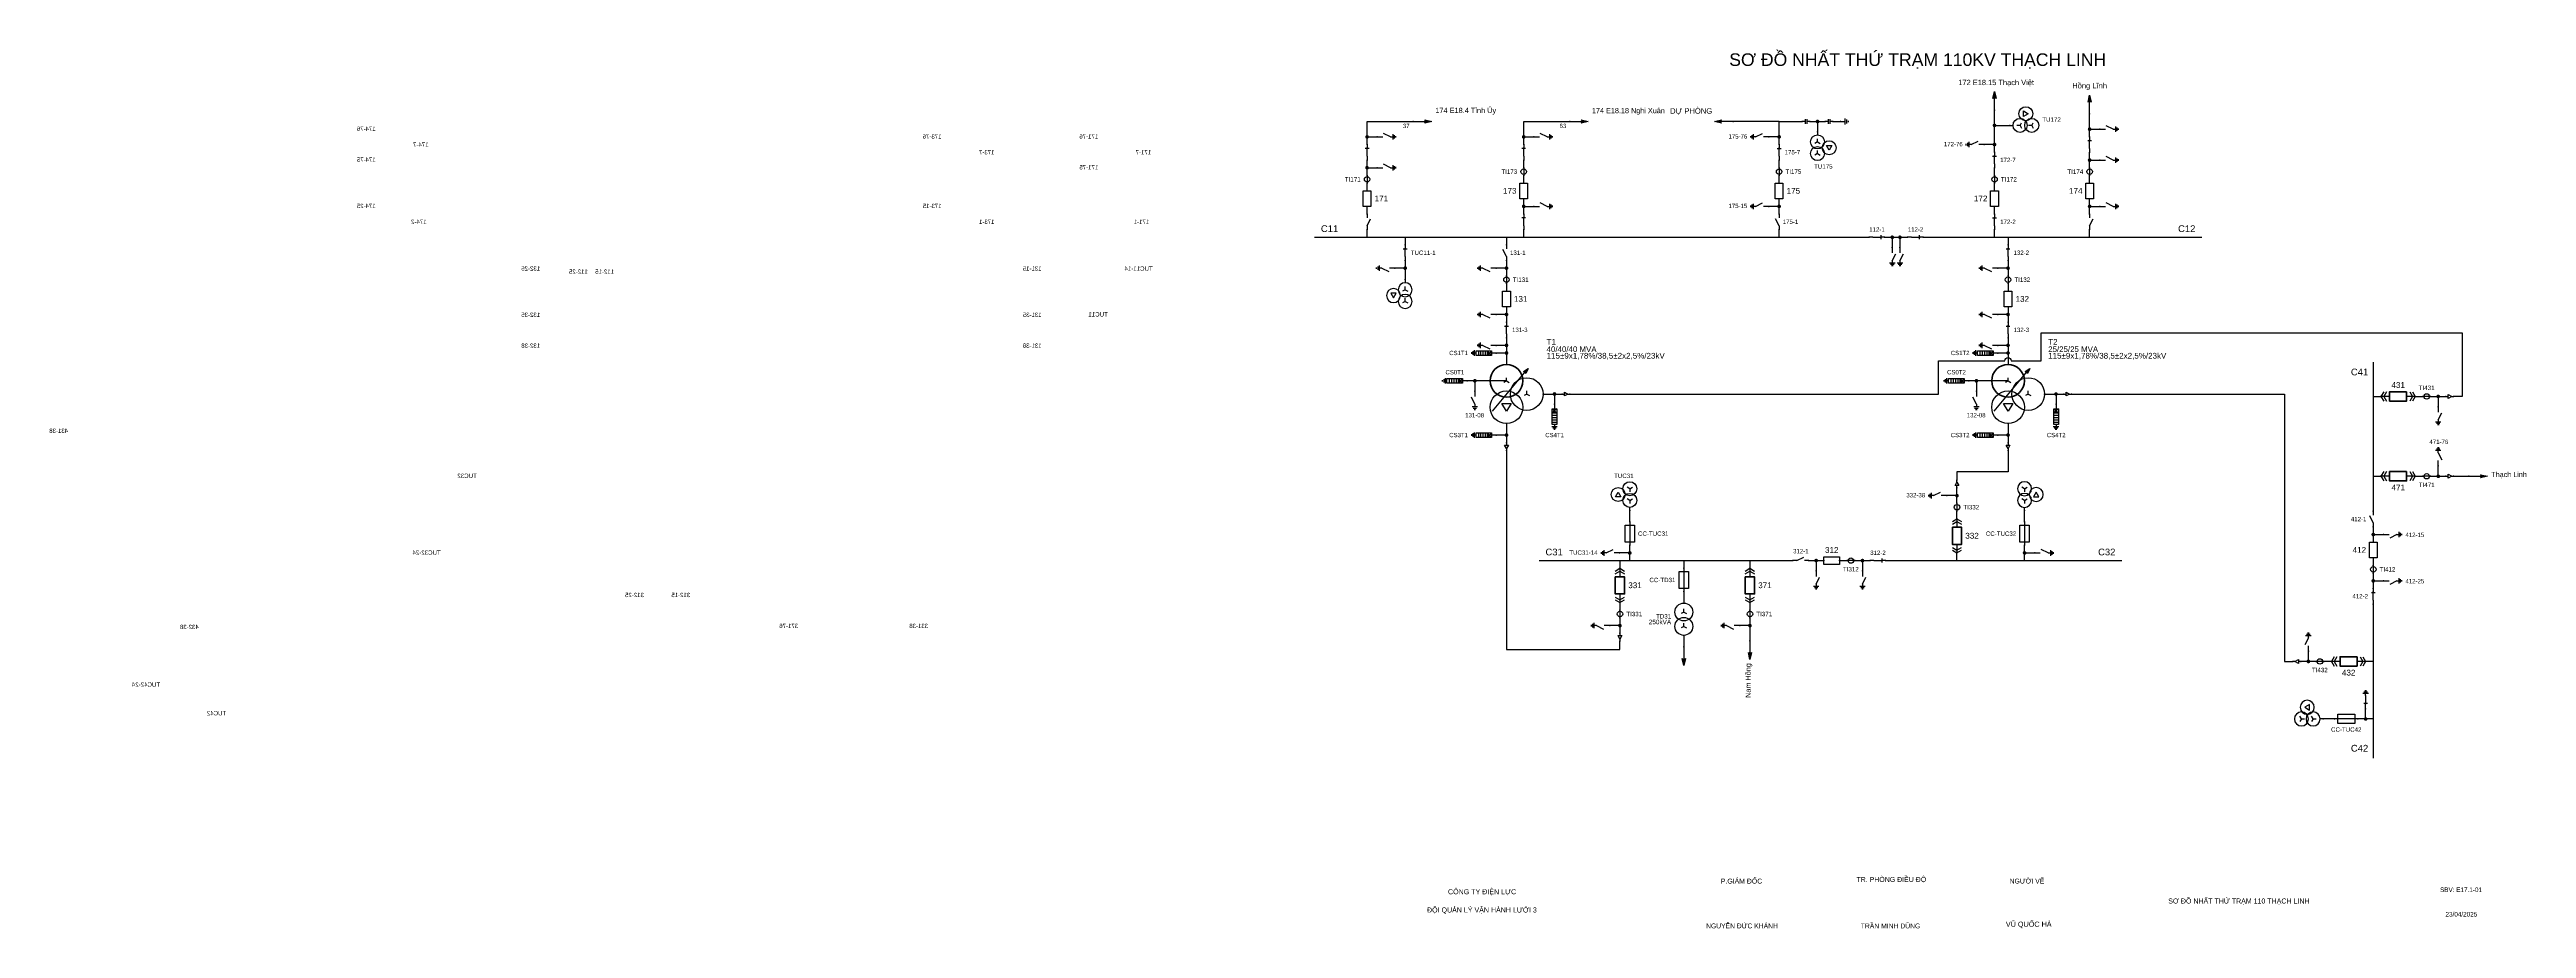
# Model space of a CAD drawing. Header units: millimetres. Extents: x -386 to 411, y 7 to 290.
import ezdxf

# ---------------------------------------------------------------- set-up
doc = ezdxf.new("R2010")
doc.units = ezdxf.units.MM
for name, color, linetype, lineweight in [('BUSBAR_110KV', 1, 'Continuous', 50), ('BUSBAR_22KV', 5, 'Continuous', 50), ('BUSBAR_35KV', 30, 'Continuous', 50), ('GROUND', 3, 'Continuous', 25), ('HV_110KV', 1, 'Continuous', 25), ('MV_22KV', 5, 'Continuous', 25), ('MV_35KV', 30, 'Continuous', 25), ('SLD_OTHER', 7, 'Continuous', 25)]:
    doc.layers.add(name, color=color, linetype=linetype, lineweight=lineweight)
doc.layers.add('SYM_PORTS', color=8, linetype='Continuous', plot=False)
doc.layers.add('TEXT', color=7, linetype='Continuous')
doc.styles.add('SLD_TEXT', font='arial.ttf')

# ---------------------------------------------------------------- blocks, each defined once
blk = doc.blocks.new('SYM_DISCONNECTOR_OPEN')
at = {"lineweight": 25}
for points in [[(0, -1.25), (-1.125, 1)], [(0, 2.5), (0, 1.25)], [(0, -1.25), (0, -2.5)]]:
    blk.add_lwpolyline(points, dxfattribs=at)
at = {"layer": 'SYM_PORTS'}
for p in [(0, 2.5), (0, -2.5)]:
    blk.add_point(p, dxfattribs=at)
blk.add_attdef('DEVICE_CODE', (1, -0.5), '', height=2)
blk = doc.blocks.new('SYM_CIRCUIT_BREAKER')
at = {"lineweight": 25}
blk.add_lwpolyline([(-1.25, 2.5), (1.25, 2.5), (1.25, -2.5), (-1.25, -2.5)], close=True, dxfattribs=at)
at = {"layer": 'SYM_PORTS'}
for p in [(0, 2.5), (0, -2.5)]:
    blk.add_point(p, dxfattribs=at)
blk.add_attdef('DEVICE_CODE', (2.25, -0.5), '', height=2)
at = {"flags": 1}
blk.add_attdef('RATING', (2.25, -3.5), '', height=2, dxfattribs=at)
blk = doc.blocks.new('SYM_CURRENT_TRANSFORMER')
at = {"lineweight": 25}
blk.add_lwpolyline([(0, 1.25), (0, -1.25)], dxfattribs=at)
blk.add_circle((0, 0), 0.875, dxfattribs=at)
at = {"layer": 'SYM_PORTS'}
for p in [(0, 1.25), (0, -1.25)]:
    blk.add_point(p, dxfattribs=at)
blk.add_attdef('DEVICE_CODE', (1.875, -1.75), '', height=2)
at = {"flags": 1}
blk.add_attdef('RATIO', (1.875, -4.75), '', height=2, dxfattribs=at)
blk = doc.blocks.new('SYM_EARTHING_SWITCH_OPEN')
at = {"lineweight": 25}
for points in [[(0, -1.25), (-1.125, 1)], [(0, 3), (0, 1.25)], [(-0.875, -2), (0.875, -2)], [(-0.5625, -2.4375), (0.5625, -2.4375)], [(-0.25, -2.875), (0.25, -2.875)], [(0, -1.25), (0, -2)]]:
    blk.add_lwpolyline(points, dxfattribs=at)
at = {"layer": 'SYM_PORTS'}
blk.add_point((0, 3), dxfattribs=at)
blk.add_attdef('DEVICE_CODE', (1.875, 0), '', height=2)
blk = doc.blocks.new('SYM_DISCONNECTOR_CLOSED')
at = {"lineweight": 25}
for points in [[(-0.625, 1.25), (0.625, 1.25)], [(0, 2.5), (0, 1.25)], [(0, -1.25), (0, 1.5)], [(0, -1.25), (0, -2.5)]]:
    blk.add_lwpolyline(points, dxfattribs=at)
at = {"layer": 'SYM_PORTS'}
for p in [(0, 2.5), (0, -2.5)]:
    blk.add_point(p, dxfattribs=at)
blk.add_attdef('DEVICE_CODE', (1.625, -0.5), '', height=2)
blk = doc.blocks.new('SYM_LINE_FEEDER_ARROW')
blk.add_hatch(color=7).paths.add_polyline_path([(0, -3), (-0.5, -0.75), (0, -1.25), (0.5, -0.75)])
at = {"lineweight": 25}
blk.add_lwpolyline([(0, 3), (0, -1.25)], dxfattribs=at)
blk.add_lwpolyline([(0, -3), (-0.5, -0.75), (0, -1.25), (0.5, -0.75)], close=True, dxfattribs=at)
at = {"layer": 'SYM_PORTS'}
blk.add_point((0, 3), dxfattribs=at)
blk.add_attdef('LINE_NAME', (1.5, 0), '', height=2)
blk = doc.blocks.new('SYM_COUPLING_CAPACITOR')
at = {"lineweight": 25}
for points in [[(-0.75, 0.25), (0.75, 0.25)], [(0, 1.25), (0, 0.25)], [(-0.75, -0.25), (0.75, -0.25)], [(0, -0.25), (0, -1.25)]]:
    blk.add_lwpolyline(points, dxfattribs=at)
at = {"layer": 'SYM_PORTS'}
for p in [(0, 1.25), (0, -1.25)]:
    blk.add_point(p, dxfattribs=at)
blk.add_attdef('DEVICE_CODE', (1.75, -1.75), '', height=2)
blk = doc.blocks.new('SYM_VOLTAGE_TRANSFORMER')
at = {"lineweight": 25}
for points in [[(0, 1.375), (-0.8625, 0.875)], [(0, 4.625), (0, 3.625)], [(0, 1.375), (0, 2.375)], [(0, 1.375), (0.8625, 0.875)], [(0, -2.375), (-0.8625, -2.875)], [(0, -2.375), (0, -1.375)], [(0, -2.375), (0.8625, -2.875)]]:
    blk.add_lwpolyline(points, dxfattribs=at)
blk.add_lwpolyline([(2.875, 0.25), (4.625, 0.25), (3.75, -1.25)], close=True, dxfattribs=at)
for centre in [(0, 1.375), (3.75, -0.5), (0, -2.375)]:
    blk.add_circle(centre, 2.25, dxfattribs=at)
at = {"layer": 'SYM_PORTS'}
blk.add_point((0, 4.625), dxfattribs=at)
blk.add_attdef('DEVICE_CODE', (7, 1.625), '', height=2)
at = {"flags": 1}
blk.add_attdef('RATIO', (7, -1.375), '', height=2, dxfattribs=at)
blk = doc.blocks.new('SYM_GROUND_SYMBOL')
at = {"lineweight": 25}
for points in [[(0, 1.25), (0, -0.25)], [(-1, -0.25), (1, -0.25)], [(-0.625, -0.75), (0.625, -0.75)], [(-0.25, -1.25), (0.25, -1.25)]]:
    blk.add_lwpolyline(points, dxfattribs=at)
at = {"layer": 'SYM_PORTS'}
blk.add_point((0, 1.25), dxfattribs=at)
blk = doc.blocks.new('SYM_SURGE_ARRESTER')
at = {"lineweight": 25}
for points in [[(-0.75, 2.5), (0.75, 2.5), (0.75, 1.25), (-0.75, 1.25)], [(-0.75, 1.25), (0.75, 1.25), (0.75, -2.5), (-0.75, -2.5)]]:
    blk.add_lwpolyline(points, close=True, dxfattribs=at)
for points in [[(-0.75, 2.5), (0.75, 1.25)], [(0.75, 2.5), (-0.75, 1.25)], [(-0.75, 0.5), (0.75, 0.5)], [(0, 4), (0, 2.5)], [(-0.875, -3.125), (0.875, -3.125)], [(-0.75, -0.25), (0.75, -0.25)], [(-0.75, -1), (0.75, -1)], [(-0.75, -1.75), (0.75, -1.75)], [(-0.5625, -3.5625), (0.5625, -3.5625)], [(-0.25, -4), (0.25, -4)], [(0, -2.5), (0, -3.125)]]:
    blk.add_lwpolyline(points, dxfattribs=at)
at = {"layer": 'SYM_PORTS'}
blk.add_point((0, 4), dxfattribs=at)
blk.add_attdef('DEVICE_CODE', (1.875, 1), '', height=2)
blk = doc.blocks.new('SYM_TRANSFORMER_3W')
blk.add_hatch(color=7).paths.add_polyline_path([(3.75, 8.25), (3.0125, 6.575), (2.2375, 7.225)])
at = {"lineweight": 25}
for points in [[(3.75, 8.25), (3.0125, 6.575), (2.2375, 7.225)], [(-4.75, -3), (-1.75, -3), (-3.25, -5.5)]]:
    blk.add_lwpolyline(points, close=True, dxfattribs=at)
for points in [[(-3.25, 4.25), (-8.5, 4.25)], [(-7.75, -5.5), (3.0125, 7.35)], [(-3.25, 4.25), (-4.1125, 3.75)], [(-3.25, 4.25), (-3.25, 5.25)], [(-3.25, 4.25), (-2.3875, 3.75)], [(3.25, 0), (2.3875, -0.5)], [(3.25, 0), (3.25, 1)], [(3.25, 0), (4.1125, -0.5)]]:
    blk.add_lwpolyline(points, dxfattribs=at)
at = {"lineweight": 50}
blk.add_circle((-3.25, 4.25), 5.25, dxfattribs=at)
at = {"lineweight": 25}
for centre in [(-3.25, -4.25), (3.25, 0)]:
    blk.add_circle(centre, 5.25, dxfattribs=at)
at = {"layer": 'SYM_PORTS'}
for p in [(-3.25, 9.5), (-8.5, 4.25), (8.5, 0), (-3.25, -9.5)]:
    blk.add_point(p, dxfattribs=at)
blk.add_attdef('DEVICE_CODE', (9.5, 6.5), '', height=2)
at = {"flags": 1}
for tag, p in [('VOLTAGE_RATIO', (9.5, 0.5)), ('POWER', (9.5, 3.5))]:
    blk.add_attdef(tag, p, '', height=2, dxfattribs=at)
blk = doc.blocks.new('SYM_CABLE_TERMINATION')
at = {"lineweight": 25}
blk.add_lwpolyline([(-0.625, 0.5), (0.625, 0.5), (0, -0.625)], close=True, dxfattribs=at)
for points in [[(0, 1.25), (0, 0.5)], [(0, -0.625), (0, -1.25)]]:
    blk.add_lwpolyline(points, dxfattribs=at)
at = {"layer": 'SYM_PORTS'}
for p in [(0, 1.25), (0, -1.25)]:
    blk.add_point(p, dxfattribs=at)
blk = doc.blocks.new('SYM_DRAWOUT_BREAKER')
at = {"lineweight": 25}
for points in [[(-1.5, 4.625), (0, 5.5), (1.5, 4.625)], [(-1.5, 3.75), (0, 4.625), (1.5, 3.75)], [(0, 5.5), (0, 2.75)], [(-1.5, -3.75), (0, -4.625), (1.5, -3.75)], [(-1.5, -4.625), (0, -5.5), (1.5, -4.625)], [(0, -2.75), (0, -5.5)]]:
    blk.add_lwpolyline(points, dxfattribs=at)
at = {"lineweight": 35}
blk.add_lwpolyline([(-1.5, 2.75), (1.5, 2.75), (1.5, -2.75), (-1.5, -2.75)], close=True, dxfattribs=at)
at = {"layer": 'SYM_PORTS'}
for p in [(0, 5.5), (0, -5.5)]:
    blk.add_point(p, dxfattribs=at)
blk.add_attdef('DEVICE_CODE', (2.5, 2.5), '', height=2)
at = {"flags": 1}
blk.add_attdef('RATING', (2.5, -0.5), '', height=2, dxfattribs=at)
blk = doc.blocks.new('SYM_EARTHING_SWITCH_CLOSED')
at = {"lineweight": 25}
for points in [[(-0.625, 1.25), (0.625, 1.25)], [(0, 3), (0, 1.25)], [(0, -1.25), (0, 1.5)], [(-0.875, -2), (0.875, -2)], [(-0.5625, -2.4375), (0.5625, -2.4375)], [(-0.25, -2.875), (0.25, -2.875)], [(0, -1.25), (0, -2)]]:
    blk.add_lwpolyline(points, dxfattribs=at)
at = {"layer": 'SYM_PORTS'}
blk.add_point((0, 3), dxfattribs=at)
blk.add_attdef('DEVICE_CODE', (1.875, 0), '', height=2)
blk = doc.blocks.new('SYM_FUSE_DISCONNECTOR')
at = {"lineweight": 25}
blk.add_lwpolyline([(-1.5, 2.75), (1.5, 2.75), (1.5, -2.75), (-1.5, -2.75)], close=True, dxfattribs=at)
blk.add_lwpolyline([(0, 3.75), (0, -3.75)], dxfattribs=at)
at = {"layer": 'SYM_PORTS'}
for p in [(0, 3.75), (0, -3.75)]:
    blk.add_point(p, dxfattribs=at)
blk.add_attdef('DEVICE_CODE', (2.5, 0.75), '', height=2)
at = {"flags": 1}
blk.add_attdef('RATING', (2.5, -2.25), '', height=2, dxfattribs=at)
blk = doc.blocks.new('SYM_TRANSFORMER_2W')
at = {"lineweight": 25}
for points in [[(0, 2.3125), (-0.8625, 1.8125)], [(0, 2.3125), (0, 3.3125)], [(0, 2.3125), (0.8625, 1.8125)], [(0, -2.3125), (-0.8625, -2.8125)], [(0, -2.3125), (0, -1.3125)], [(0, -2.3125), (0.8625, -2.8125)]]:
    blk.add_lwpolyline(points, dxfattribs=at)
for centre in [(0, 2.3125), (0, -2.3125)]:
    blk.add_circle(centre, 2.875, dxfattribs=at)
at = {"layer": 'SYM_PORTS'}
for p in [(0, 5.1875), (0, -5.1875)]:
    blk.add_point(p, dxfattribs=at)
blk.add_attdef('DEVICE_CODE', (3.875, 2.1875), '', height=2)
at = {"flags": 1}
for tag, p in [('POWER', (3.875, -0.8125)), ('VOLTAGE_RATIO', (3.875, -3.8125))]:
    blk.add_attdef(tag, p, '', height=2, dxfattribs=at)

msp = doc.modelspace()

# ---------------------------------------------------------------- hatches: boundary and pattern name
at = {"layer": 'HV_110KV'}
h = msp.add_hatch(color=7, dxfattribs=at)
edge = h.paths.add_edge_path()
edge.add_arc((183.03, 266.92), 0.6, 0, 360)
h = msp.add_hatch(color=7, dxfattribs=at)
edge = h.paths.add_edge_path()
edge.add_arc((239.97, 265.69), 0.6, 0, 360)
h = msp.add_hatch(color=7, dxfattribs=at)
edge = h.paths.add_edge_path()
edge.add_arc((270.58, 264.46), 0.6, 0, 360)
h = msp.add_hatch(color=7, dxfattribs=at)
edge = h.paths.add_edge_path()
edge.add_arc((38.08, 261.99), 0.6, 0, 360)
h = msp.add_hatch(color=7, dxfattribs=at)
edge = h.paths.add_edge_path()
edge.add_arc((88.48, 261.99), 0.6, 0, 360)
h = msp.add_hatch(color=7, dxfattribs=at)
edge = h.paths.add_edge_path()
edge.add_arc((170.66, 261.99), 0.6, 0, 360)
h = msp.add_hatch(color=7, dxfattribs=at)
edge = h.paths.add_edge_path()
edge.add_arc((239.97, 259.52), 0.6, 0, 360)
h = msp.add_hatch(color=7, dxfattribs=at)
edge = h.paths.add_edge_path()
edge.add_arc((270.58, 254.52), 0.6, 0, 360)
h = msp.add_hatch(color=7, dxfattribs=at)
edge = h.paths.add_edge_path()
edge.add_arc((38.08, 252.06), 0.6, 0, 360)
h = msp.add_hatch(color=7, dxfattribs=at)
edge = h.paths.add_edge_path()
edge.add_arc((88.48, 239.63), 0.6, 0, 360)
h = msp.add_hatch(color=7, dxfattribs=at)
edge = h.paths.add_edge_path()
edge.add_arc((170.66, 239.63), 0.6, 0, 360)
h = msp.add_hatch(color=7, dxfattribs=at)
edge = h.paths.add_edge_path()
edge.add_arc((270.58, 239.63), 0.6, 0, 360)
h = msp.add_hatch(color=7, dxfattribs=at)
edge = h.paths.add_edge_path()
edge.add_arc((207.08, 229.7), 0.6, 0, 360)
h = msp.add_hatch(color=7, dxfattribs=at)
edge = h.paths.add_edge_path()
edge.add_arc((209.55, 229.7), 0.6, 0, 360)
h = msp.add_hatch(color=7, dxfattribs=at)
edge = h.paths.add_edge_path()
edge.add_arc((50.35, 219.77), 0.6, 0, 360)
h = msp.add_hatch(color=7, dxfattribs=at)
edge = h.paths.add_edge_path()
edge.add_arc((82.94, 219.77), 0.6, 0, 360)
h = msp.add_hatch(color=7, dxfattribs=at)
edge = h.paths.add_edge_path()
edge.add_arc((244.32, 219.77), 0.6, 0, 360)
h = msp.add_hatch(color=7, dxfattribs=at)
edge = h.paths.add_edge_path()
edge.add_arc((82.94, 204.87), 0.6, 0, 360)
h = msp.add_hatch(color=7, dxfattribs=at)
edge = h.paths.add_edge_path()
edge.add_arc((244.32, 204.87), 0.6, 0, 360)
h = msp.add_hatch(color=7, dxfattribs=at)
edge = h.paths.add_edge_path()
edge.add_arc((82.94, 194.94), 0.6, 0, 360)
h = msp.add_hatch(color=7, dxfattribs=at)
edge = h.paths.add_edge_path()
edge.add_arc((82.94, 192.47), 0.6, 0, 360)
h = msp.add_hatch(color=7, dxfattribs=at)
edge = h.paths.add_edge_path()
edge.add_arc((244.32, 194.94), 0.6, 0, 360)
h = msp.add_hatch(color=7, dxfattribs=at)
edge = h.paths.add_edge_path()
edge.add_arc((244.32, 192.47), 0.6, 0, 360)
h = msp.add_hatch(color=7, dxfattribs=at)
edge = h.paths.add_edge_path()
edge.add_arc((72.76, 183.53), 0.6, 0, 360)
h = msp.add_hatch(color=7, dxfattribs=at)
edge = h.paths.add_edge_path()
edge.add_arc((234.14, 183.53), 0.6, 0, 360)
at = {"layer": 'MV_22KV'}
h = msp.add_hatch(color=7, dxfattribs=at)
edge = h.paths.add_edge_path()
edge.add_arc((98.39, 179.28), 0.6, 0, 360)
h = msp.add_hatch(color=7, dxfattribs=at)
edge = h.paths.add_edge_path()
edge.add_arc((259.77, 179.28), 0.6, 0, 360)
h = msp.add_hatch(color=7, dxfattribs=at)
edge = h.paths.add_edge_path()
edge.add_arc((382.75, 178.51), 0.6, 0, 360)
h = msp.add_hatch(color=7, dxfattribs=at)
edge = h.paths.add_edge_path()
edge.add_arc((382.75, 152.83), 0.6, 0, 360)
h = msp.add_hatch(color=7, dxfattribs=at)
edge = h.paths.add_edge_path()
edge.add_arc((361.85, 134.09), 0.6, 0, 360)
h = msp.add_hatch(color=7, dxfattribs=at)
edge = h.paths.add_edge_path()
edge.add_arc((361.85, 119.19), 0.6, 0, 360)
h = msp.add_hatch(color=7, dxfattribs=at)
edge = h.paths.add_edge_path()
edge.add_arc((340.96, 93.27), 0.6, 0, 360)
h = msp.add_hatch(color=7, dxfattribs=at)
edge = h.paths.add_edge_path()
edge.add_arc((359.39, 74.76), 0.6, 0, 360)
at = {"layer": 'MV_35KV'}
h = msp.add_hatch(color=7, dxfattribs=at)
edge = h.paths.add_edge_path()
edge.add_arc((82.94, 166.08), 0.6, 0, 360)
h = msp.add_hatch(color=7, dxfattribs=at)
edge = h.paths.add_edge_path()
edge.add_arc((244.32, 166.08), 0.6, 0, 360)
h = msp.add_hatch(color=7, dxfattribs=at)
edge = h.paths.add_edge_path()
edge.add_arc((227.9, 146.59), 0.6, 0, 360)
h = msp.add_hatch(color=7, dxfattribs=at)
edge = h.paths.add_edge_path()
edge.add_arc((122.61, 128.16), 0.6, 0, 360)
h = msp.add_hatch(color=7, dxfattribs=at)
edge = h.paths.add_edge_path()
edge.add_arc((249.65, 128.16), 0.6, 0, 360)
h = msp.add_hatch(color=7, dxfattribs=at)
edge = h.paths.add_edge_path()
edge.add_arc((182.58, 125.7), 0.6, 0, 360)
h = msp.add_hatch(color=7, dxfattribs=at)
edge = h.paths.add_edge_path()
edge.add_arc((197.48, 125.7), 0.6, 0, 360)
h = msp.add_hatch(color=7, dxfattribs=at)
edge = h.paths.add_edge_path()
edge.add_arc((119.45, 104.8), 0.6, 0, 360)
h = msp.add_hatch(color=7, dxfattribs=at)
edge = h.paths.add_edge_path()
edge.add_arc((161.28, 104.8), 0.6, 0, 360)

# ---------------------------------------------------------------- linework, layer by layer
at = {"layer": 'BUSBAR_110KV', "const_width": 0.457}
for points in [[(21.13, 229.7), (197.15, 229.7)], [(219.48, 229.7), (306.71, 229.7)]]:
    msp.add_lwpolyline(points, dxfattribs=at)
at = {"layer": 'BUSBAR_22KV', "const_width": 0.457}
for points in [[(361.85, 189.56), (361.85, 144.02)], [(361.85, 109.26), (361.85, 62.1)]]:
    msp.add_lwpolyline(points, dxfattribs=at)
at = {"layer": 'BUSBAR_35KV', "const_width": 0.457}
for points in [[(93.38, 125.7), (172.65, 125.7)], [(207.41, 125.7), (280.97, 125.7)]]:
    msp.add_lwpolyline(points, dxfattribs=at)
at = {"layer": 'GROUND'}
msp.add_lwpolyline([(187.99, 266.92), (190.46, 266.92)], dxfattribs=at)
at = {"layer": 'HV_110KV'}
for points in [[(38.08, 261.99), (38.08, 266.92), (52.87, 266.92)], [(88.48, 261.99), (88.48, 266.92), (103.27, 266.92)], [(170.66, 266.92), (155.87, 266.92)], [(170.66, 261.99), (170.66, 266.92)], [(170.66, 266.92), (178.06, 266.92)], [(180.56, 266.92), (183.03, 266.92)], [(183.03, 266.92), (183.03, 263.62)], [(183.03, 266.92), (185.49, 266.92)], [(239.97, 265.69), (239.97, 270.62)], [(239.97, 259.52), (239.97, 265.69)], [(239.97, 265.69), (244.93, 265.69)], [(270.58, 264.46), (270.58, 269.39)], [(270.58, 261.99), (270.58, 264.46)], [(270.58, 264.46), (273.88, 264.46)], [(38.08, 259.52), (38.08, 261.99)], [(38.08, 261.99), (41.38, 261.99)], [(88.48, 259.52), (88.48, 261.99)], [(88.48, 261.99), (91.79, 261.99)], [(170.66, 261.99), (167.36, 261.99)], [(170.66, 259.52), (170.66, 261.99)], [(239.97, 259.52), (236.67, 259.52)], [(239.97, 257.06), (239.97, 259.52)], [(270.58, 254.52), (270.58, 256.99)], [(38.08, 252.06), (38.08, 254.52)], [(38.08, 249.59), (38.08, 252.06)], [(38.08, 252.06), (41.38, 252.06)], [(38.08, 244.63), (38.08, 247.09)], [(88.48, 252.06), (88.48, 254.52)], [(88.48, 247.09), (88.48, 249.56)], [(170.66, 252.06), (170.66, 254.52)], [(170.66, 247.09), (170.66, 249.56)], [(239.97, 249.59), (239.97, 252.06)], [(239.97, 244.63), (239.97, 247.09)], [(270.58, 252.06), (270.58, 254.52)], [(270.58, 254.52), (273.88, 254.52)], [(270.58, 247.09), (270.58, 249.56)], [(38.08, 237.16), (38.08, 239.63)], [(88.48, 239.63), (88.48, 242.09)], [(88.48, 237.16), (88.48, 239.63)], [(88.48, 239.63), (91.79, 239.63)], [(170.66, 239.63), (167.36, 239.63)], [(170.66, 239.63), (170.66, 242.09)], [(170.66, 237.16), (170.66, 239.63)], [(239.97, 237.16), (239.97, 239.63)], [(270.58, 239.63), (270.58, 242.09)], [(270.58, 237.16), (270.58, 239.63)], [(270.58, 239.63), (273.88, 239.63)], [(38.08, 229.7), (38.08, 232.16)], [(88.48, 229.7), (88.48, 232.16)], [(170.66, 229.7), (170.66, 232.16)], [(239.97, 229.7), (239.97, 232.16)], [(270.58, 229.7), (270.58, 232.16)], [(50.35, 229.7), (50.35, 227.23)], [(82.94, 229.7), (82.94, 227.23)], [(197.15, 229.7), (199.62, 229.7)], [(204.62, 229.7), (207.08, 229.7)], [(207.08, 229.7), (207.08, 226.39)], [(207.08, 229.7), (209.55, 229.7)], [(209.55, 229.7), (209.55, 226.39)], [(209.55, 229.7), (212.01, 229.7)], [(217.01, 229.7), (219.48, 229.7)], [(244.32, 229.7), (244.32, 227.23)], [(50.35, 219.77), (47.04, 219.77)], [(50.35, 222.23), (50.35, 219.77)], [(50.35, 219.77), (50.35, 216.07)], [(82.94, 219.77), (79.63, 219.77)], [(82.94, 222.23), (82.94, 219.77)], [(82.94, 219.77), (82.94, 217.3)], [(244.32, 219.77), (241.02, 219.77)], [(244.32, 222.23), (244.32, 219.77)], [(244.32, 219.77), (244.32, 217.3)], [(82.94, 214.8), (82.94, 212.34)], [(82.94, 207.34), (82.94, 204.87)], [(244.32, 214.8), (244.32, 212.34)], [(244.32, 207.34), (244.32, 204.87)], [(82.94, 204.87), (79.63, 204.87)], [(82.94, 204.87), (82.94, 202.4)], [(244.32, 204.87), (241.02, 204.87)], [(244.32, 204.87), (244.32, 202.4)], [(82.94, 194.94), (79.63, 194.94)], [(82.94, 192.47), (79.63, 192.47)], [(82.94, 197.4), (82.94, 194.94)], [(82.94, 194.94), (82.94, 192.47)], [(82.94, 192.47), (82.94, 188.78)], [(244.32, 194.94), (241.02, 194.94)], [(244.32, 192.47), (241.02, 192.47)], [(244.32, 197.4), (244.32, 194.94)], [(244.32, 194.94), (244.32, 192.47)], [(244.32, 192.47), (244.32, 188.78)], [(72.76, 183.53), (70.29, 183.53)], [(77.69, 183.53), (72.76, 183.53)], [(72.76, 183.53), (72.76, 180.22)], [(234.14, 183.53), (231.67, 183.53)], [(239.07, 183.53), (234.14, 183.53)], [(234.14, 183.53), (234.14, 180.22)]]:
    msp.add_lwpolyline(points, dxfattribs=at)
at = {"layer": 'MV_22KV'}
msp.add_lwpolyline([(103.35, 179.28), (106.05, 179.28), (222, 179.28), (222, 189.98), (243.32, 189.98, -1), (245.32, 189.98), (255, 189.98), (255, 198.98), (390.41, 198.98), (390.41, 178.51), (387.71, 178.51)], format="xyb", dxfattribs=at)
for points in [[(94.69, 179.28), (98.39, 179.28)], [(98.39, 179.28), (98.39, 175.97)], [(98.39, 179.28), (100.85, 179.28)], [(256.07, 179.28), (259.77, 179.28)], [(259.77, 179.28), (259.77, 175.97)], [(259.77, 179.28), (262.23, 179.28)], [(264.73, 179.28), (267.43, 179.28), (333.29, 179.28), (333.29, 93.27), (335.99, 93.27)], [(361.85, 178.51), (364.32, 178.51)], [(375.32, 178.51), (377.78, 178.51)], [(380.28, 178.51), (382.75, 178.51)], [(382.75, 178.51), (382.75, 175.2)], [(382.75, 178.51), (385.21, 178.51)], [(361.85, 152.83), (364.32, 152.83)], [(375.32, 152.83), (377.78, 152.83)], [(380.28, 152.83), (382.75, 152.83)], [(382.75, 152.83), (382.75, 156.13)], [(382.75, 152.83), (385.21, 152.83)], [(387.71, 152.83), (392.64, 152.83)], [(361.85, 144.02), (361.85, 141.55)], [(361.85, 136.55), (361.85, 134.09)], [(361.85, 134.09), (365.16, 134.09)], [(361.85, 134.09), (361.85, 131.62)], [(361.85, 126.62), (361.85, 124.16)], [(361.85, 121.66), (361.85, 119.19)], [(361.85, 119.19), (365.16, 119.19)], [(361.85, 119.19), (361.85, 116.72)], [(361.85, 111.72), (361.85, 109.26)], [(340.96, 93.27), (340.96, 96.58)], [(340.96, 93.27), (338.49, 93.27)], [(343.42, 93.27), (340.96, 93.27)], [(348.39, 93.27), (345.92, 93.27)], [(361.85, 93.27), (359.39, 93.27)], [(349.42, 74.76), (345.72, 74.76)], [(359.39, 74.76), (356.92, 74.76)], [(359.39, 74.76), (359.39, 78.07)], [(361.85, 74.76), (359.39, 74.76)]]:
    msp.add_lwpolyline(points, dxfattribs=at)
at = {"layer": 'MV_35KV'}
for points in [[(82.94, 169.78), (82.94, 166.08)], [(244.32, 169.78), (244.32, 166.08)], [(82.94, 166.08), (79.63, 166.08)], [(82.94, 166.08), (82.94, 163.61)], [(82.94, 161.11), (82.94, 158.41), (82.94, 97.14), (119.45, 97.14), (119.45, 99.84)], [(244.32, 161.11), (244.32, 158.41), (244.32, 154.26), (227.9, 154.26), (227.9, 151.56)], [(244.32, 166.08), (241.02, 166.08)], [(244.32, 166.08), (244.32, 163.61)], [(227.9, 146.59), (224.6, 146.59)], [(227.9, 146.59), (227.9, 149.06)], [(227.9, 144.13), (227.9, 146.59)], [(122.61, 138.13), (122.61, 141.83)], [(227.9, 139.16), (227.9, 141.63)], [(249.65, 138.13), (249.65, 141.83)], [(122.61, 128.16), (119.3, 128.16)], [(122.61, 128.16), (122.61, 130.63)], [(122.61, 125.7), (122.61, 128.16)], [(227.9, 125.7), (227.9, 128.16)], [(249.65, 128.16), (249.65, 130.63)], [(249.65, 125.7), (249.65, 128.16)], [(249.65, 128.16), (252.95, 128.16)], [(119.45, 125.7), (119.45, 123.23)], [(140, 125.7), (140, 123.23)], [(161.28, 125.7), (161.28, 123.23)], [(172.65, 125.7), (175.11, 125.7)], [(180.11, 125.7), (182.58, 125.7)], [(182.58, 125.7), (182.58, 122.39)], [(182.58, 125.7), (185.04, 125.7)], [(190.04, 125.7), (192.51, 125.7)], [(195.01, 125.7), (197.48, 125.7)], [(197.48, 125.7), (197.48, 122.39)], [(197.48, 125.7), (199.94, 125.7)], [(204.94, 125.7), (207.41, 125.7)], [(119.45, 112.23), (119.45, 109.77)], [(140, 115.73), (140, 112.03)], [(161.28, 112.23), (161.28, 109.77)], [(119.45, 104.8), (116.15, 104.8)], [(119.45, 107.27), (119.45, 104.8)], [(119.45, 104.8), (119.45, 102.34)], [(161.28, 104.8), (157.97, 104.8)], [(161.28, 107.27), (161.28, 104.8)], [(161.28, 104.8), (161.28, 99.87)]]:
    msp.add_lwpolyline(points, dxfattribs=at)
at = {"layer": 'SLD_OTHER'}
msp.add_lwpolyline([(140, 101.66), (140, 97.96)], dxfattribs=at)

# ---------------------------------------------------------------- block references
at = {"layer": 'GROUND'}
for name, p, rotation in [('SYM_COUPLING_CAPACITOR', (186.74, 266.92), 270), ('SYM_GROUND_SYMBOL', (191.71, 266.92), 90)]:
    msp.add_blockref(name, p, dxfattribs=dict(at, rotation=rotation))
at = {"layer": 'HV_110KV'}
for name, p, rotation in [('SYM_LINE_FEEDER_ARROW', (239.97, 273.62), 180), ('SYM_LINE_FEEDER_ARROW', (270.58, 272.39), 180), ('SYM_LINE_FEEDER_ARROW', (55.87, 266.92), 90), ('SYM_LINE_FEEDER_ARROW', (106.27, 266.92), 90), ('SYM_LINE_FEEDER_ARROW', (152.87, 266.92), 270), ('SYM_COUPLING_CAPACITOR', (179.31, 266.92), 270)]:
    msp.add_blockref(name, p, dxfattribs=dict(at, rotation=rotation))
ref = msp.add_blockref('SYM_VOLTAGE_TRANSFORMER', (249.56, 265.69), dxfattribs=dict(at, rotation=90))
ref.add_attrib('DEVICE_CODE', 'TU172', (255.35, 266.86), dxfattribs={"layer": 'TEXT', "height": 1.421, "style": 'SLD_TEXT'})
ref = msp.add_blockref('SYM_EARTHING_SWITCH_OPEN', (276.88, 264.46), dxfattribs=dict(at, xscale=-1, rotation=90))
ref.add_attrib('DEVICE_CODE', '174-76', (280.92, 263.9), dxfattribs={"layer": 'TEXT', "extrusion": (0, 0, -1), "height": 1.395, "style": 'SLD_TEXT'})
ref = msp.add_blockref('SYM_EARTHING_SWITCH_OPEN', (94.79, 261.99), dxfattribs=dict(at, xscale=-1, rotation=90))
ref.add_attrib('DEVICE_CODE', '173-76', (98.83, 261.44), dxfattribs={"layer": 'TEXT', "extrusion": (0, 0, -1), "height": 1.395, "style": 'SLD_TEXT'})
ref = msp.add_blockref('SYM_EARTHING_SWITCH_OPEN', (44.38, 261.99), dxfattribs=dict(at, xscale=-1, rotation=90))
ref.add_attrib('DEVICE_CODE', '171-76', (48.42, 261.44), dxfattribs={"layer": 'TEXT', "extrusion": (0, 0, -1), "height": 1.395, "style": 'SLD_TEXT'})
ref = msp.add_blockref('SYM_EARTHING_SWITCH_OPEN', (164.36, 261.99), dxfattribs=dict(at, rotation=270))
ref.add_attrib('DEVICE_CODE', '175-76', (154.36, 261.44), dxfattribs={"layer": 'TEXT', "height": 1.395, "style": 'SLD_TEXT'})
ref = msp.add_blockref('SYM_VOLTAGE_TRANSFORMER', (183.03, 258.99), dxfattribs=at)
ref.add_attrib('DEVICE_CODE', 'TU175', (181.92, 251.77), dxfattribs={"layer": 'TEXT', "height": 1.421, "style": 'SLD_TEXT'})
ref = msp.add_blockref('SYM_EARTHING_SWITCH_OPEN', (276.88, 254.52), dxfattribs=dict(at, xscale=-1, rotation=90))
ref.add_attrib('DEVICE_CODE', '174-75', (280.92, 253.97), dxfattribs={"layer": 'TEXT', "extrusion": (0, 0, -1), "height": 1.395, "style": 'SLD_TEXT'})
ref = msp.add_blockref('SYM_DISCONNECTOR_CLOSED', (270.58, 259.49), dxfattribs=dict(at, xscale=-1))
ref.add_attrib('DEVICE_CODE', '174-7', (263.88, 258.8), dxfattribs={"layer": 'TEXT', "extrusion": (0, 0, -1), "height": 1.408, "style": 'SLD_TEXT'})
ref = msp.add_blockref('SYM_DISCONNECTOR_CLOSED', (88.48, 257.02), dxfattribs=dict(at, xscale=-1))
ref.add_attrib('DEVICE_CODE', '173-7', (81.79, 256.35), dxfattribs={"layer": 'TEXT', "extrusion": (0, 0, -1), "height": 1.396, "style": 'SLD_TEXT'})
ref = msp.add_blockref('SYM_DISCONNECTOR_CLOSED', (38.08, 257.02), dxfattribs=dict(at, xscale=-1))
ref.add_attrib('DEVICE_CODE', '171-7', (31.38, 256.34), dxfattribs={"layer": 'TEXT', "extrusion": (0, 0, -1), "height": 1.408, "style": 'SLD_TEXT'})
ref = msp.add_blockref('SYM_DISCONNECTOR_CLOSED', (170.66, 257.02), dxfattribs=at)
ref.add_attrib('DEVICE_CODE', '175-7', (172.46, 256.35), dxfattribs={"layer": 'TEXT', "height": 1.396, "style": 'SLD_TEXT'})
ref = msp.add_blockref('SYM_EARTHING_SWITCH_OPEN', (233.67, 259.52), dxfattribs=dict(at, rotation=270))
ref.add_attrib('DEVICE_CODE', '172-76', (223.67, 258.97), dxfattribs={"layer": 'TEXT', "height": 1.395, "style": 'SLD_TEXT'})
ref = msp.add_blockref('SYM_DISCONNECTOR_CLOSED', (239.97, 254.56), dxfattribs=at)
ref.add_attrib('DEVICE_CODE', '172-7', (241.77, 253.87), dxfattribs={"layer": 'TEXT', "height": 1.408, "style": 'SLD_TEXT'})
ref = msp.add_blockref('SYM_EARTHING_SWITCH_OPEN', (44.38, 252.06), dxfattribs=dict(at, xscale=-1, rotation=90))
ref.add_attrib('DEVICE_CODE', '171-75', (48.42, 251.51), dxfattribs={"layer": 'TEXT', "extrusion": (0, 0, -1), "height": 1.395, "style": 'SLD_TEXT'})
ref = msp.add_blockref('SYM_CURRENT_TRANSFORMER', (38.08, 248.34), dxfattribs=at)
ref.add_attrib('DEVICE_CODE', 'TI171', (30.9, 247.62), dxfattribs={"layer": 'TEXT', "height": 1.441, "style": 'SLD_TEXT'})
ref = msp.add_blockref('SYM_CURRENT_TRANSFORMER', (88.48, 250.81), dxfattribs=at)
ref.add_attrib('DEVICE_CODE', 'TI173', (81.3, 250.1), dxfattribs={"layer": 'TEXT', "height": 1.429, "style": 'SLD_TEXT'})
ref = msp.add_blockref('SYM_CIRCUIT_BREAKER', (88.48, 244.59), dxfattribs=at)
ref.add_attrib('DEVICE_CODE', '173', (81.83, 243.7), dxfattribs={"layer": 'TEXT', "height": 1.861, "style": 'SLD_TEXT'})
ref = msp.add_blockref('SYM_CIRCUIT_BREAKER', (170.66, 244.59), dxfattribs=at)
ref.add_attrib('DEVICE_CODE', '175', (173.08, 243.7), dxfattribs={"layer": 'TEXT', "height": 1.861, "style": 'SLD_TEXT'})
ref = msp.add_blockref('SYM_CURRENT_TRANSFORMER', (170.66, 250.81), dxfattribs=at)
ref.add_attrib('DEVICE_CODE', 'TI175', (172.71, 250.1), dxfattribs={"layer": 'TEXT', "height": 1.429, "style": 'SLD_TEXT'})
ref = msp.add_blockref('SYM_CURRENT_TRANSFORMER', (239.97, 248.34), dxfattribs=at)
ref.add_attrib('DEVICE_CODE', 'TI172', (242.02, 247.62), dxfattribs={"layer": 'TEXT', "height": 1.441, "style": 'SLD_TEXT'})
ref = msp.add_blockref('SYM_CURRENT_TRANSFORMER', (270.58, 250.81), dxfattribs=at)
ref.add_attrib('DEVICE_CODE', 'TI174', (263.4, 250.09), dxfattribs={"layer": 'TEXT', "height": 1.441, "style": 'SLD_TEXT'})
ref = msp.add_blockref('SYM_CIRCUIT_BREAKER', (270.58, 244.59), dxfattribs=at)
ref.add_attrib('DEVICE_CODE', '174', (263.93, 243.68), dxfattribs={"layer": 'TEXT', "height": 1.877, "style": 'SLD_TEXT'})
ref = msp.add_blockref('SYM_EARTHING_SWITCH_OPEN', (276.88, 239.63), dxfattribs=dict(at, xscale=-1, rotation=90))
ref.add_attrib('DEVICE_CODE', '174-25', (280.92, 239.08), dxfattribs={"layer": 'TEXT', "extrusion": (0, 0, -1), "height": 1.395, "style": 'SLD_TEXT'})
ref = msp.add_blockref('SYM_EARTHING_SWITCH_OPEN', (94.79, 239.63), dxfattribs=dict(at, xscale=-1, rotation=90))
ref.add_attrib('DEVICE_CODE', '173-15', (98.83, 239.08), dxfattribs={"layer": 'TEXT', "extrusion": (0, 0, -1), "height": 1.395, "style": 'SLD_TEXT'})
ref = msp.add_blockref('SYM_CIRCUIT_BREAKER', (38.08, 242.13), dxfattribs=at)
ref.add_attrib('DEVICE_CODE', '171', (40.49, 241.22), dxfattribs={"layer": 'TEXT', "height": 1.877, "style": 'SLD_TEXT'})
ref = msp.add_blockref('SYM_EARTHING_SWITCH_OPEN', (164.36, 239.63), dxfattribs=dict(at, rotation=270))
ref.add_attrib('DEVICE_CODE', '175-15', (154.36, 239.08), dxfattribs={"layer": 'TEXT', "height": 1.395, "style": 'SLD_TEXT'})
ref = msp.add_blockref('SYM_CIRCUIT_BREAKER', (239.97, 242.13), dxfattribs=at)
ref.add_attrib('DEVICE_CODE', '172', (233.32, 241.22), dxfattribs={"layer": 'TEXT', "height": 1.877, "style": 'SLD_TEXT'})
ref = msp.add_blockref('SYM_DISCONNECTOR_OPEN', (270.58, 234.66), dxfattribs=dict(at, xscale=-1))
ref.add_attrib('DEVICE_CODE', '174-2', (264.51, 233.97), dxfattribs={"layer": 'TEXT', "extrusion": (0, 0, -1), "height": 1.408, "style": 'SLD_TEXT'})
ref = msp.add_blockref('SYM_DISCONNECTOR_CLOSED', (88.48, 234.66), dxfattribs=dict(at, xscale=-1))
ref.add_attrib('DEVICE_CODE', '173-1', (81.79, 233.99), dxfattribs={"layer": 'TEXT', "extrusion": (0, 0, -1), "height": 1.396, "style": 'SLD_TEXT'})
ref = msp.add_blockref('SYM_DISCONNECTOR_OPEN', (38.08, 234.66), dxfattribs=dict(at, xscale=-1))
ref.add_attrib('DEVICE_CODE', '171-1', (32.01, 233.97), dxfattribs={"layer": 'TEXT', "extrusion": (0, 0, -1), "height": 1.408, "style": 'SLD_TEXT'})
ref = msp.add_blockref('SYM_DISCONNECTOR_OPEN', (170.66, 234.66), dxfattribs=at)
ref.add_attrib('DEVICE_CODE', '175-1', (171.83, 233.99), dxfattribs={"layer": 'TEXT', "height": 1.396, "style": 'SLD_TEXT'})
ref = msp.add_blockref('SYM_DISCONNECTOR_CLOSED', (202.12, 229.7), dxfattribs=dict(at, rotation=270))
ref.add_attrib('DEVICE_CODE', '112-1', (199.67, 231.51), dxfattribs={"layer": 'TEXT', "height": 1.394, "style": 'SLD_TEXT'})
ref = msp.add_blockref('SYM_DISCONNECTOR_CLOSED', (214.51, 229.7), dxfattribs=dict(at, rotation=270))
ref.add_attrib('DEVICE_CODE', '112-2', (212.06, 231.51), dxfattribs={"layer": 'TEXT', "height": 1.394, "style": 'SLD_TEXT'})
ref = msp.add_blockref('SYM_DISCONNECTOR_CLOSED', (239.97, 234.66), dxfattribs=at)
ref.add_attrib('DEVICE_CODE', '172-2', (241.77, 233.97), dxfattribs={"layer": 'TEXT', "height": 1.408, "style": 'SLD_TEXT'})
ref = msp.add_blockref('SYM_EARTHING_SWITCH_OPEN', (209.55, 223.39), dxfattribs=dict(at, xscale=-1))
ref.add_attrib('DEVICE_CODE', '112-25', (212.65, 217.95), dxfattribs={"layer": 'TEXT', "extrusion": (0, 0, -1), "height": 1.392, "style": 'SLD_TEXT'})
ref = msp.add_blockref('SYM_EARTHING_SWITCH_OPEN', (207.08, 223.39), dxfattribs=dict(at, xscale=-1))
ref.add_attrib('DEVICE_CODE', '112-15', (204.23, 217.95), dxfattribs={"layer": 'TEXT', "extrusion": (0, 0, -1), "height": 1.392, "style": 'SLD_TEXT'})
ref = msp.add_blockref('SYM_DISCONNECTOR_CLOSED', (50.35, 224.73), dxfattribs=at)
ref.add_attrib('DEVICE_CODE', 'TUC11-1', (52.14, 224.02), dxfattribs={"layer": 'TEXT', "height": 1.415, "style": 'SLD_TEXT'})
ref = msp.add_blockref('SYM_DISCONNECTOR_OPEN', (82.94, 224.73), dxfattribs=at)
ref.add_attrib('DEVICE_CODE', '131-1', (84.1, 224.05), dxfattribs={"layer": 'TEXT', "height": 1.393, "style": 'SLD_TEXT'})
ref = msp.add_blockref('SYM_DISCONNECTOR_CLOSED', (244.32, 224.73), dxfattribs=at)
ref.add_attrib('DEVICE_CODE', '132-2', (246.11, 224.05), dxfattribs={"layer": 'TEXT', "height": 1.393, "style": 'SLD_TEXT'})
ref = msp.add_blockref('SYM_EARTHING_SWITCH_OPEN', (238.02, 219.77), dxfattribs=dict(at, xscale=-1, rotation=270))
ref.add_attrib('DEVICE_CODE', '132-25', (228.02, 218.97), dxfattribs={"layer": 'TEXT', "extrusion": (0, 0, -1), "height": 1.392, "style": 'SLD_TEXT'})
ref = msp.add_blockref('SYM_EARTHING_SWITCH_OPEN', (76.63, 219.77), dxfattribs=dict(at, xscale=-1, rotation=270))
ref.add_attrib('DEVICE_CODE', '131-15', (66.64, 218.97), dxfattribs={"layer": 'TEXT', "extrusion": (0, 0, -1), "height": 1.392, "style": 'SLD_TEXT'})
ref = msp.add_blockref('SYM_VOLTAGE_TRANSFORMER', (50.35, 211.44), dxfattribs=dict(at, xscale=-1))
ref.add_attrib('DEVICE_CODE', 'TUC11', (45.32, 204.21), dxfattribs={"layer": 'TEXT', "extrusion": (0, 0, -1), "height": 1.417, "style": 'SLD_TEXT'})
ref = msp.add_blockref('SYM_EARTHING_SWITCH_OPEN', (44.04, 219.77), dxfattribs=dict(at, xscale=-1, rotation=270))
ref.add_attrib('DEVICE_CODE', 'TUC11-14', (30.9, 218.93), dxfattribs={"layer": 'TEXT', "extrusion": (0, 0, -1), "height": 1.411, "style": 'SLD_TEXT'})
ref = msp.add_blockref('SYM_CURRENT_TRANSFORMER', (82.94, 216.05), dxfattribs=at)
ref.add_attrib('DEVICE_CODE', 'TI131', (84.98, 215.34), dxfattribs={"layer": 'TEXT', "height": 1.426, "style": 'SLD_TEXT'})
ref = msp.add_blockref('SYM_CURRENT_TRANSFORMER', (244.32, 216.05), dxfattribs=at)
ref.add_attrib('DEVICE_CODE', 'TI132', (246.36, 215.34), dxfattribs={"layer": 'TEXT', "height": 1.426, "style": 'SLD_TEXT'})
ref = msp.add_blockref('SYM_CIRCUIT_BREAKER', (82.94, 209.84), dxfattribs=at)
ref.add_attrib('DEVICE_CODE', '131', (85.35, 208.94), dxfattribs={"layer": 'TEXT', "height": 1.861, "style": 'SLD_TEXT'})
ref = msp.add_blockref('SYM_CIRCUIT_BREAKER', (244.32, 209.84), dxfattribs=at)
ref.add_attrib('DEVICE_CODE', '132', (246.74, 208.94), dxfattribs={"layer": 'TEXT', "height": 1.861, "style": 'SLD_TEXT'})
ref = msp.add_blockref('SYM_EARTHING_SWITCH_OPEN', (238.02, 204.87), dxfattribs=dict(at, xscale=-1, rotation=270))
ref.add_attrib('DEVICE_CODE', '132-35', (228.02, 204.07), dxfattribs={"layer": 'TEXT', "extrusion": (0, 0, -1), "height": 1.392, "style": 'SLD_TEXT'})
ref = msp.add_blockref('SYM_EARTHING_SWITCH_OPEN', (76.63, 204.87), dxfattribs=dict(at, xscale=-1, rotation=270))
ref.add_attrib('DEVICE_CODE', '131-35', (66.64, 204.07), dxfattribs={"layer": 'TEXT', "extrusion": (0, 0, -1), "height": 1.392, "style": 'SLD_TEXT'})
ref = msp.add_blockref('SYM_DISCONNECTOR_CLOSED', (82.94, 199.9), dxfattribs=at)
ref.add_attrib('DEVICE_CODE', '131-3', (84.73, 199.23), dxfattribs={"layer": 'TEXT', "height": 1.393, "style": 'SLD_TEXT'})
ref = msp.add_blockref('SYM_DISCONNECTOR_CLOSED', (244.32, 199.9), dxfattribs=at)
ref.add_attrib('DEVICE_CODE', '132-3', (246.11, 199.23), dxfattribs={"layer": 'TEXT', "height": 1.393, "style": 'SLD_TEXT'})
ref = msp.add_blockref('SYM_EARTHING_SWITCH_OPEN', (238.02, 194.94), dxfattribs=dict(at, xscale=-1, rotation=270))
ref.add_attrib('DEVICE_CODE', '132-38', (228.02, 194.14), dxfattribs={"layer": 'TEXT', "extrusion": (0, 0, -1), "height": 1.392, "style": 'SLD_TEXT'})
ref = msp.add_blockref('SYM_EARTHING_SWITCH_OPEN', (76.63, 194.94), dxfattribs=dict(at, xscale=-1, rotation=270))
ref.add_attrib('DEVICE_CODE', '131-38', (66.64, 194.14), dxfattribs={"layer": 'TEXT', "extrusion": (0, 0, -1), "height": 1.392, "style": 'SLD_TEXT'})
ref = msp.add_blockref('SYM_SURGE_ARRESTER', (75.63, 192.47), dxfattribs=dict(at, rotation=270))
ref.add_attrib('DEVICE_CODE', 'CS1T1', (64.51, 191.79), dxfattribs={"layer": 'TEXT', "height": 1.39, "style": 'SLD_TEXT'})
ref = msp.add_blockref('SYM_TRANSFORMER_3W', (86.19, 179.28), dxfattribs=at)
ref.add_attrib('DEVICE_CODE', 'T1', (95.85, 195.12), dxfattribs={"layer": 'TEXT', "height": 1.842, "style": 'SLD_TEXT'})
ref = msp.add_blockref('SYM_SURGE_ARRESTER', (237.02, 192.47), dxfattribs=dict(at, rotation=270))
ref.add_attrib('DEVICE_CODE', 'CS1T2', (225.89, 191.79), dxfattribs={"layer": 'TEXT', "height": 1.39, "style": 'SLD_TEXT'})
ref = msp.add_blockref('SYM_TRANSFORMER_3W', (247.57, 179.28), dxfattribs=at)
ref.add_attrib('DEVICE_CODE', 'T2', (257.24, 195.12), dxfattribs={"layer": 'TEXT', "height": 1.842, "style": 'SLD_TEXT'})
ref = msp.add_blockref('SYM_SURGE_ARRESTER', (66.29, 183.53), dxfattribs=dict(at, rotation=270))
ref.add_attrib('DEVICE_CODE', 'CS0T1', (63.31, 185.61), dxfattribs={"layer": 'TEXT', "height": 1.39, "style": 'SLD_TEXT'})
ref = msp.add_blockref('SYM_SURGE_ARRESTER', (227.67, 183.53), dxfattribs=dict(at, rotation=270))
ref.add_attrib('DEVICE_CODE', 'CS0T2', (224.7, 185.61), dxfattribs={"layer": 'TEXT', "height": 1.39, "style": 'SLD_TEXT'})
ref = msp.add_blockref('SYM_EARTHING_SWITCH_OPEN', (72.76, 177.22), dxfattribs=at)
ref.add_attrib('DEVICE_CODE', '131-08', (69.65, 171.78), dxfattribs={"layer": 'TEXT', "height": 1.392, "style": 'SLD_TEXT'})
ref = msp.add_blockref('SYM_EARTHING_SWITCH_OPEN', (234.14, 177.22), dxfattribs=at)
ref.add_attrib('DEVICE_CODE', '132-08', (231.04, 171.78), dxfattribs={"layer": 'TEXT', "height": 1.392, "style": 'SLD_TEXT'})
at = {"layer": 'MV_22KV'}
ref = msp.add_blockref('SYM_SURGE_ARRESTER', (98.39, 171.97), dxfattribs=at)
ref.add_attrib('DEVICE_CODE', 'CS4T1', (95.41, 165.39), dxfattribs={"layer": 'TEXT', "height": 1.39, "style": 'SLD_TEXT'})
for name, p, rotation in [('SYM_CABLE_TERMINATION', (102.1, 179.28), 90), ('SYM_CABLE_TERMINATION', (263.48, 179.28), 90), ('SYM_CABLE_TERMINATION', (386.46, 178.51), 90), ('SYM_CABLE_TERMINATION', (386.46, 152.83), 90), ('SYM_LINE_FEEDER_ARROW', (395.64, 152.83), 90), ('SYM_CABLE_TERMINATION', (337.24, 93.27), 270)]:
    msp.add_blockref(name, p, dxfattribs=dict(at, rotation=rotation))
ref = msp.add_blockref('SYM_SURGE_ARRESTER', (259.77, 171.97), dxfattribs=at)
ref.add_attrib('DEVICE_CODE', 'CS4T2', (256.79, 165.39), dxfattribs={"layer": 'TEXT', "height": 1.39, "style": 'SLD_TEXT'})
ref = msp.add_blockref('SYM_DRAWOUT_BREAKER', (369.82, 178.51), dxfattribs=dict(at, rotation=270))
ref.add_attrib('DEVICE_CODE', '431', (367.7, 181.25), dxfattribs={"layer": 'TEXT', "height": 1.861, "style": 'SLD_TEXT'})
ref = msp.add_blockref('SYM_CURRENT_TRANSFORMER', (379.03, 178.51), dxfattribs=dict(at, rotation=270))
ref.add_attrib('DEVICE_CODE', 'TI431', (376.46, 180.56), dxfattribs={"layer": 'TEXT', "height": 1.426, "style": 'SLD_TEXT'})
ref = msp.add_blockref('SYM_EARTHING_SWITCH_OPEN', (382.75, 172.2), dxfattribs=dict(at, xscale=-1))
ref.add_attrib('DEVICE_CODE', '431-38', (379.9, 166.77), dxfattribs={"layer": 'TEXT', "extrusion": (0, 0, -1), "height": 1.392, "style": 'SLD_TEXT'})
ref = msp.add_blockref('SYM_EARTHING_SWITCH_OPEN', (382.75, 159.13), dxfattribs=dict(at, rotation=180))
ref.add_attrib('DEVICE_CODE', '471-76', (379.9, 163.22), dxfattribs={"layer": 'TEXT', "height": 1.395, "style": 'SLD_TEXT'})
ref = msp.add_blockref('SYM_DRAWOUT_BREAKER', (369.82, 152.83), dxfattribs=dict(at, rotation=270))
ref.add_attrib('DEVICE_CODE', '471', (367.7, 148.27), dxfattribs={"layer": 'TEXT', "height": 1.877, "style": 'SLD_TEXT'})
ref = msp.add_blockref('SYM_CURRENT_TRANSFORMER', (379.03, 152.83), dxfattribs=dict(at, rotation=270))
ref.add_attrib('DEVICE_CODE', 'TI471', (376.46, 149.34), dxfattribs={"layer": 'TEXT', "height": 1.441, "style": 'SLD_TEXT'})
ref = msp.add_blockref('SYM_DISCONNECTOR_OPEN', (361.85, 139.05), dxfattribs=at)
ref.add_attrib('DEVICE_CODE', '412-1', (354.66, 138.36), dxfattribs={"layer": 'TEXT', "height": 1.394, "style": 'SLD_TEXT'})
ref = msp.add_blockref('SYM_CIRCUIT_BREAKER', (361.85, 129.12), dxfattribs=at)
ref.add_attrib('DEVICE_CODE', '412', (355.2, 128.21), dxfattribs={"layer": 'TEXT', "height": 1.858, "style": 'SLD_TEXT'})
ref = msp.add_blockref('SYM_EARTHING_SWITCH_OPEN', (368.16, 134.09), dxfattribs=dict(at, rotation=90))
ref.add_attrib('DEVICE_CODE', '412-15', (372.2, 133.29), dxfattribs={"layer": 'TEXT', "height": 1.392, "style": 'SLD_TEXT'})
ref = msp.add_blockref('SYM_CURRENT_TRANSFORMER', (361.85, 122.91), dxfattribs=at)
ref.add_attrib('DEVICE_CODE', 'TI412', (363.89, 122.18), dxfattribs={"layer": 'TEXT', "height": 1.426, "style": 'SLD_TEXT'})
ref = msp.add_blockref('SYM_EARTHING_SWITCH_OPEN', (368.16, 119.19), dxfattribs=dict(at, rotation=90))
ref.add_attrib('DEVICE_CODE', '412-25', (372.2, 118.39), dxfattribs={"layer": 'TEXT', "height": 1.392, "style": 'SLD_TEXT'})
ref = msp.add_blockref('SYM_DISCONNECTOR_CLOSED', (361.85, 114.22), dxfattribs=at)
ref.add_attrib('DEVICE_CODE', '412-2', (355.16, 113.54), dxfattribs={"layer": 'TEXT', "height": 1.394, "style": 'SLD_TEXT'})
ref = msp.add_blockref('SYM_EARTHING_SWITCH_OPEN', (340.96, 99.58), dxfattribs=dict(at, xscale=-1, rotation=180))
ref.add_attrib('DEVICE_CODE', '432-38', (337.85, 103.67), dxfattribs={"layer": 'TEXT', "extrusion": (0, 0, -1), "height": 1.392, "style": 'SLD_TEXT'})
ref = msp.add_blockref('SYM_CURRENT_TRANSFORMER', (344.67, 93.27), dxfattribs=dict(at, rotation=270))
ref.add_attrib('DEVICE_CODE', 'TI432', (342.1, 89.8), dxfattribs={"layer": 'TEXT', "height": 1.426, "style": 'SLD_TEXT'})
ref = msp.add_blockref('SYM_DRAWOUT_BREAKER', (353.89, 93.27), dxfattribs=dict(at, rotation=270))
ref.add_attrib('DEVICE_CODE', '432', (351.77, 88.74), dxfattribs={"layer": 'TEXT', "height": 1.861, "style": 'SLD_TEXT'})
ref = msp.add_blockref('SYM_EARTHING_SWITCH_CLOSED', (359.39, 81.07), dxfattribs=dict(at, xscale=-1, rotation=180))
ref.add_attrib('DEVICE_CODE', 'TUC42-24', (350.28, 85.13), dxfattribs={"layer": 'TEXT', "extrusion": (0, 0, -1), "height": 1.411, "style": 'SLD_TEXT'})
ref = msp.add_blockref('SYM_VOLTAGE_TRANSFORMER', (341.1, 74.76), dxfattribs=dict(at, xscale=-1, rotation=270))
ref.add_attrib('DEVICE_CODE', 'TUC42', (329, 75.92), dxfattribs={"layer": 'TEXT', "extrusion": (0, 0, -1), "height": 1.417, "style": 'SLD_TEXT'})
ref = msp.add_blockref('SYM_FUSE_DISCONNECTOR', (353.17, 74.76), dxfattribs=dict(at, rotation=270))
ref.add_attrib('DEVICE_CODE', 'CC-TUC42', (348.27, 70.66), dxfattribs={"layer": 'TEXT', "height": 1.415, "style": 'SLD_TEXT'})
at = {"layer": 'MV_35KV'}
ref = msp.add_blockref('SYM_SURGE_ARRESTER', (75.63, 166.08), dxfattribs=dict(at, rotation=270))
ref.add_attrib('DEVICE_CODE', 'CS3T1', (64.51, 165.39), dxfattribs={"layer": 'TEXT', "height": 1.39, "style": 'SLD_TEXT'})
for name, p in [('SYM_CABLE_TERMINATION', (82.94, 162.36)), ('SYM_CABLE_TERMINATION', (244.32, 162.36)), ('SYM_CABLE_TERMINATION', (119.45, 101.09)), ('SYM_LINE_FEEDER_ARROW', (161.28, 96.87))]:
    msp.add_blockref(name, p, dxfattribs=at)
ref = msp.add_blockref('SYM_SURGE_ARRESTER', (237.02, 166.08), dxfattribs=dict(at, rotation=270))
ref.add_attrib('DEVICE_CODE', 'CS3T2', (225.89, 165.39), dxfattribs={"layer": 'TEXT', "height": 1.39, "style": 'SLD_TEXT'})
ref = msp.add_blockref('SYM_VOLTAGE_TRANSFORMER', (249.65, 146.45), dxfattribs=dict(at, xscale=-1, rotation=180))
ref.add_attrib('DEVICE_CODE', 'TUC32', (248.37, 152.26), dxfattribs={"layer": 'TEXT', "extrusion": (0, 0, -1), "height": 1.417, "style": 'SLD_TEXT'})
ref = msp.add_blockref('SYM_VOLTAGE_TRANSFORMER', (122.61, 146.45), dxfattribs=dict(at, rotation=180))
ref.add_attrib('DEVICE_CODE', 'TUC31', (117.58, 152.26), dxfattribs={"layer": 'TEXT', "height": 1.417, "style": 'SLD_TEXT'})
at = {"layer": 'MV_35KV', "rotation": 180}
msp.add_blockref('SYM_CABLE_TERMINATION', (227.9, 150.31), dxfattribs=at)
at = {"layer": 'MV_35KV'}
ref = msp.add_blockref('SYM_EARTHING_SWITCH_OPEN', (221.6, 146.59), dxfattribs=dict(at, rotation=270))
ref.add_attrib('DEVICE_CODE', '332-38', (211.6, 146.04), dxfattribs={"layer": 'TEXT', "height": 1.392, "style": 'SLD_TEXT'})
ref = msp.add_blockref('SYM_CURRENT_TRANSFORMER', (227.9, 142.88), dxfattribs=at)
ref.add_attrib('DEVICE_CODE', 'TI332', (229.94, 142.17), dxfattribs={"layer": 'TEXT', "height": 1.426, "style": 'SLD_TEXT'})
ref = msp.add_blockref('SYM_FUSE_DISCONNECTOR', (122.61, 134.38), dxfattribs=at)
ref.add_attrib('DEVICE_CODE', 'CC-TUC31', (125.27, 133.67), dxfattribs={"layer": 'TEXT', "height": 1.415, "style": 'SLD_TEXT'})
ref = msp.add_blockref('SYM_DRAWOUT_BREAKER', (227.9, 133.66), dxfattribs=at)
ref.add_attrib('DEVICE_CODE', '332', (230.57, 132.77), dxfattribs={"layer": 'TEXT', "height": 1.861, "style": 'SLD_TEXT'})
ref = msp.add_blockref('SYM_FUSE_DISCONNECTOR', (249.65, 134.38), dxfattribs=at)
ref.add_attrib('DEVICE_CODE', 'CC-TUC32', (237.18, 133.67), dxfattribs={"layer": 'TEXT', "height": 1.415, "style": 'SLD_TEXT'})
ref = msp.add_blockref('SYM_EARTHING_SWITCH_OPEN', (255.95, 128.16), dxfattribs=dict(at, xscale=-1, rotation=90))
ref.add_attrib('DEVICE_CODE', 'TUC32-24', (260, 127.58), dxfattribs={"layer": 'TEXT', "extrusion": (0, 0, -1), "height": 1.411, "style": 'SLD_TEXT'})
ref = msp.add_blockref('SYM_EARTHING_SWITCH_OPEN', (116.3, 128.16), dxfattribs=dict(at, rotation=270))
ref.add_attrib('DEVICE_CODE', 'TUC31-14', (103.16, 127.58), dxfattribs={"layer": 'TEXT', "height": 1.411, "style": 'SLD_TEXT'})
ref = msp.add_blockref('SYM_DISCONNECTOR_OPEN', (177.61, 125.7), dxfattribs=dict(at, rotation=270))
ref.add_attrib('DEVICE_CODE', '312-1', (175.16, 128.03), dxfattribs={"layer": 'TEXT', "height": 1.393, "style": 'SLD_TEXT'})
ref = msp.add_blockref('SYM_CIRCUIT_BREAKER', (187.54, 125.7), dxfattribs=dict(at, rotation=270))
ref.add_attrib('DEVICE_CODE', '312', (185.43, 128.19), dxfattribs={"layer": 'TEXT', "height": 1.861, "style": 'SLD_TEXT'})
ref = msp.add_blockref('SYM_DISCONNECTOR_CLOSED', (202.44, 125.7), dxfattribs=dict(at, rotation=270))
ref.add_attrib('DEVICE_CODE', '312-2', (199.99, 127.53), dxfattribs={"layer": 'TEXT', "height": 1.393, "style": 'SLD_TEXT'})
ref = msp.add_blockref('SYM_EARTHING_SWITCH_OPEN', (197.48, 119.39), dxfattribs=dict(at, xscale=-1))
ref.add_attrib('DEVICE_CODE', '312-25', (194.62, 113.95), dxfattribs={"layer": 'TEXT', "extrusion": (0, 0, -1), "height": 1.392, "style": 'SLD_TEXT'})
ref = msp.add_blockref('SYM_EARTHING_SWITCH_OPEN', (182.58, 119.39), dxfattribs=dict(at, xscale=-1))
ref.add_attrib('DEVICE_CODE', '312-15', (179.73, 113.95), dxfattribs={"layer": 'TEXT', "extrusion": (0, 0, -1), "height": 1.392, "style": 'SLD_TEXT'})
ref = msp.add_blockref('SYM_DRAWOUT_BREAKER', (119.45, 117.73), dxfattribs=at)
ref.add_attrib('DEVICE_CODE', '331', (122.12, 116.84), dxfattribs={"layer": 'TEXT', "height": 1.861, "style": 'SLD_TEXT'})
ref = msp.add_blockref('SYM_FUSE_DISCONNECTOR', (140, 119.48), dxfattribs=at)
ref.add_attrib('DEVICE_CODE', 'CC-TD31', (128.93, 118.77), dxfattribs={"layer": 'TEXT', "height": 1.417, "style": 'SLD_TEXT'})
ref = msp.add_blockref('SYM_DRAWOUT_BREAKER', (161.28, 117.73), dxfattribs=at)
ref.add_attrib('DEVICE_CODE', '371', (163.94, 116.84), dxfattribs={"layer": 'TEXT', "height": 1.861, "style": 'SLD_TEXT'})
ref = msp.add_blockref('SYM_CURRENT_TRANSFORMER', (193.76, 125.7), dxfattribs=dict(at, rotation=270))
ref.add_attrib('DEVICE_CODE', 'TI312', (191.19, 122.22), dxfattribs={"layer": 'TEXT', "height": 1.426, "style": 'SLD_TEXT'})
ref = msp.add_blockref('SYM_TRANSFORMER_2W', (140, 106.85), dxfattribs=at)
ref.add_attrib('DEVICE_CODE', 'TD31', (131.06, 107.07), dxfattribs={"layer": 'TEXT', "height": 1.425, "style": 'SLD_TEXT'})
ref = msp.add_blockref('SYM_EARTHING_SWITCH_OPEN', (154.97, 104.8), dxfattribs=dict(at, xscale=-1, rotation=270))
ref.add_attrib('DEVICE_CODE', '371-76', (144.98, 104), dxfattribs={"layer": 'TEXT', "extrusion": (0, 0, -1), "height": 1.395, "style": 'SLD_TEXT'})
ref = msp.add_blockref('SYM_EARTHING_SWITCH_OPEN', (113.15, 104.8), dxfattribs=dict(at, xscale=-1, rotation=270))
ref.add_attrib('DEVICE_CODE', '331-38', (103.16, 104), dxfattribs={"layer": 'TEXT', "extrusion": (0, 0, -1), "height": 1.392, "style": 'SLD_TEXT'})
ref = msp.add_blockref('SYM_CURRENT_TRANSFORMER', (119.45, 108.52), dxfattribs=at)
ref.add_attrib('DEVICE_CODE', 'TI331', (121.5, 107.81), dxfattribs={"layer": 'TEXT', "height": 1.426, "style": 'SLD_TEXT'})
ref = msp.add_blockref('SYM_CURRENT_TRANSFORMER', (161.28, 108.52), dxfattribs=at)
ref.add_attrib('DEVICE_CODE', 'TI371', (163.32, 107.81), dxfattribs={"layer": 'TEXT', "height": 1.429, "style": 'SLD_TEXT'})
at = {"layer": 'SLD_OTHER'}
msp.add_blockref('SYM_LINE_FEEDER_ARROW', (140, 94.96), dxfattribs=at)

# ---------------------------------------------------------------- texts
at = {"layer": 'TEXT', "attachment_point": 7, "style": 'SLD_TEXT'}
for s, insert, char_height in [('SƠ ĐỒ NHẤT THỨ TRẠM 110KV THẠCH LINH', (154.61, 283.91), 4.0506), ('172 E18.15 Thạch Việt', (228.31, 278.26), 1.7148), ('Hồng Lĩnh', (264.98, 277.06), 1.737), ('174 E18.4 Tỉnh Ủy', (60.04, 269.14), 1.6923), ('174 E18.18 Nghi Xuân', (110.44, 269.11), 1.6682), ('DỰ PHÒNG', (135.59, 269.06), 1.758), ('37', (49.6, 264.8), 1.387), ('63', (100.01, 264.81), 1.384), ('C11', (23.23, 231.35), 2.174), ('C12', (299.04, 231.35), 2.174), ('40/40/40 MVA', (95.85, 192.76), 1.8166), ('115±9x1,78%/38,5±2x2,5%/23kV', (95.85, 190.33), 1.8423), ('25/25/25 MVA', (257.24, 192.76), 1.8166), ('115±9x1,78%/38,5±2x2,5%/23kV', (257.24, 190.33), 1.8423), ('C41', (354.65, 185.25), 2.174), ('Thạch Linh', (399.81, 152.2), 1.661), ('C31', (95.48, 127.35), 2.174), ('C32', (273.3, 127.35), 2.174), ('250kVA', (128.73, 105.21), 1.47), ('C42', (354.65, 64.23), 2.174), ('TR. PHÒNG ĐIỀU ĐỘ', (195.54, 21.98), 1.6079), ('CÔNG TY ĐIỆN LỰC', (64.12, 18.02), 1.6302), ('P.GIÁM ĐỐC', (151.91, 21.79), 1.588), ('NGƯỜI VẼ', (244.84, 21.82), 1.566), ('SƠ ĐỒ NHẤT THỨ TRẠM 110 THẠCH LINH', (295.87, 15.05), 1.6188), ('SBV: E17.1-01', (383.33, 19.09), 1.461), ('ĐỘI QUẢN LÝ VẬN HÀNH LƯỚI 3', (57.36, 12.07), 1.6271), ('NGUYỄN ĐỨC KHÁNH', (147.16, 7.4), 1.5564), ('TRẦN MINH DŨNG', (196.94, 7.39), 1.5618), ('VŨ QUỐC HÀ', (243.62, 7.46), 1.664), ('23/04/2025', (385.09, 11.2), 1.46)]:
    msp.add_mtext(s, dxfattribs=dict(at, insert=insert, char_height=char_height))
at = {"layer": 'TEXT', "insert": (162.02, 81.57), "char_height": 1.668, "attachment_point": 7, "rotation": 90, "style": 'SLD_TEXT'}
msp.add_mtext('Nam Hồng', dxfattribs=at)

doc.saveas('drawing.dxf')
